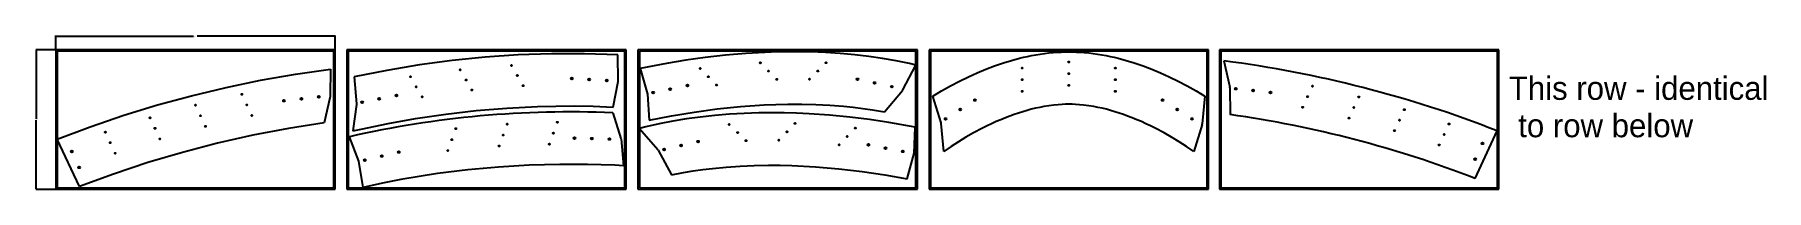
# Model space of a CAD drawing. Extents: x 857 to 1452, y -122 to 46.
# Drawn here: x 857 to 1452, y -7 to 46 of the extents above; entities that cross this region are included whole.
import ezdxf

# ---------------------------------------------------------------- set-up
doc = ezdxf.new("R2010")
doc.units = 0
doc.header["$PDMODE"] = 32
doc.header["$PDSIZE"] = 0.38
doc.layers.get('0').update_dxf_attribs({"linetype": 'CONTINUOUS'})
doc.layers.get('DEFPOINTS').update_dxf_attribs({"linetype": 'CONTINUOUS'})
for name, color, linetype in [('DEFAULT', 7, 'CONTINUOUS'), ('DRILL_PTS__ENGRAVE_PASS_RO', 4, 'CONTINUOUS'), ('DRILLING', 3, 'CONTINUOUS'), ('PLYWOOD', 6, 'CONTINUOUS')]:
    doc.layers.add(name, color=color, linetype=linetype)
doc.dimstyles.get("Standard").update_dxf_attribs({"dimtxt": 0.18, "dimasz": 0.18, "dimexe": 0.18, "dimexo": 0.0625, "dimgap": 0.09, "dimtad": 0, "dimtih": 1, "dimtoh": 1, "dimzin": 0, "dimcen": 0.09, "dimazin": 3, "dimtfac": 1, "dimtofl": 0, "dimtmove": 0, "dimatfit": 3})

msp = doc.modelspace()

# ---------------------------------------------------------------- blocks, each defined once
blk = doc.blocks.new('*D1')
at = {"layer": 'DEFAULT', "color": 0}
for p, q in [((864.57, 40.9), (864.57, 45.65)), ((864.75, 45.47), (911.94, 45.47)), ((960.39, 45.47), (913.19, 45.47)), ((960.57, 40.9), (960.57, 45.65))]:
    blk.add_line(p, q, dxfattribs=at)
for points in [[(864.75, 45.5), (864.75, 45.44), (864.57, 45.47)], [(960.39, 45.44), (960.39, 45.5), (960.57, 45.47)]]:
    blk.add_solid(points, dxfattribs=at)
at = {"layer": 'DEFPOINTS', "color": 0}
for p in [(960.57, 45.47), (864.57, 40.83), (960.57, 40.83)]:
    blk.add_point(p, dxfattribs=at)
at = {"layer": 'DEFAULT', "color": 0, "linetype": 'CONTINUOUS'}
blk.add_text('96.0000', height=0.18, dxfattribs=at).set_placement((912.01, 45.38))
blk = doc.blocks.new('*D2')
at = {"layer": 'DEFAULT', "color": 0}
for p, q in [((864.5, 40.83), (857.7, 40.83)), ((857.88, 40.65), (857.88, 17.01)), ((857.88, -6.99), (857.88, 16.65)), ((864.5, -7.17), (857.7, -7.17))]:
    blk.add_line(p, q, dxfattribs=at)
for points in [[(857.91, 40.65), (857.85, 40.65), (857.88, 40.83)], [(857.85, -6.99), (857.91, -6.99), (857.88, -7.17)]]:
    blk.add_solid(points, dxfattribs=at)
at = {"layer": 'DEFPOINTS', "color": 0}
for p in [(864.57, 40.83), (857.88, -7.17), (864.57, -7.17)]:
    blk.add_point(p, dxfattribs=at)
at = {"layer": 'DEFAULT', "color": 0, "linetype": 'CONTINUOUS'}
blk.add_text('48.0000', height=0.18, dxfattribs=at).set_placement((857.32, 16.74))
blk = doc.blocks.new('*X7')
at = {"layer": 'DEFAULT', "linetype": 'CONTINUOUS'}
for s, p in [('This row - identical', (1363.72, 23.59)), (' to row below', (1363.98, 10.74))]:
    blk.add_text(s, height=8, dxfattribs=at).set_placement(p)

# ---------------------------------------------------------------- dimensions: what is measured, and where the dimension line sits
at = {"layer": 'DEFAULT'}
dim = msp.add_linear_dim(base=(960.566, 45.465), p1=(864.566, 40.833), p2=(960.566, 40.833), dimstyle='Standard', dxfattribs=at)
dim.commit()
dim.dimension.update_dxf_attribs({"geometry": '*D1', "text_midpoint": (912.566, 45.465)})
dim = msp.add_linear_dim(base=(857.881, -7.167), p1=(864.566, 40.833), p2=(864.566, -7.167), angle=90, dimstyle='Standard', dxfattribs=at)
dim.commit()
dim.dimension.update_dxf_attribs({"geometry": '*D2', "text_midpoint": (857.881, 16.833)})

# ---------------------------------------------------------------- linework, layer by layer
for p, q in [((1000.78, 37.117), (989.494, 35.601)), ((1012.111, 38.256), (1000.78, 37.117)), ((1023.474, 39.017), (1012.111, 38.256)), ((1034.856, 39.398), (1023.474, 39.017)), ((1046.244, 39.398), (1034.856, 39.398)), ((1057.626, 39.019), (1046.244, 39.398)), ((1057.8, 29.85), (1057.626, 39.019)), ((1074.35, 36.087), (1065.3, 34.342)), ((1081.009, 37.181), (1074.35, 36.087)), ((1087.693, 38.112), (1081.009, 37.181)), ((1094.664, 38.901), (1087.693, 38.112)), ((1101.654, 39.502), (1094.664, 38.901)), ((1105.969, 39.778), (1101.654, 39.502)), ((1110.288, 39.976), (1105.969, 39.778)), ((1114.609, 40.094), (1110.288, 39.976)), ((1118.933, 40.128), (1114.609, 40.094)), ((1123.986, 40.054), (1118.933, 40.128)), ((1129.037, 39.856), (1123.986, 40.054)), ((1134.081, 39.529), (1129.037, 39.856)), ((1139.114, 39.07), (1134.081, 39.529)), ((1143.841, 38.513), (1139.114, 39.07)), ((1148.55, 37.827), (1143.841, 38.513)), ((1153.238, 37.005), (1148.55, 37.827)), ((1157.897, 36.038), (1153.238, 37.005)), ((1160.066, 35.534), (1157.897, 36.038)), ((1265.859, 36.97), (1267.885, 27.972)), ((923.068, 27.849), (934.957, 30.317)), ((934.957, 30.317), (946.917, 32.419)), ((946.917, 32.419), (958.934, 34.152)), ((958.934, 34.152), (958.884, 24.929)), ((978.264, 33.708), (967.104, 31.442)), ((967.104, 31.442), (967.857, 22.25)), ((989.494, 35.601), (978.264, 33.708)), ((1056.015, 21.08), (1057.8, 29.85)), ((1065.3, 34.342), (1067.842, 25.531)), ((1155.552, 27.017), (1160.066, 35.534)), ((899.546, 21.825), (911.261, 25.018)), ((911.261, 25.018), (923.068, 27.849)), ((958.86, 24.715), (956.834, 15.717)), ((958.866, 24.745), (958.86, 24.715)), ((958.872, 24.775), (958.866, 24.745)), ((958.876, 24.806), (958.872, 24.775)), ((958.879, 24.837), (958.876, 24.806)), ((958.882, 24.867), (958.879, 24.837)), ((958.884, 24.898), (958.882, 24.867)), ((958.884, 24.929), (958.884, 24.898)), ((1067.842, 25.531), (1068.387, 16.598)), ((1149.272, 19.436), (1155.437, 26.845)), ((1267.909, 27.757), (1267.959, 18.534)), ((876.437, 14.368), (887.934, 18.274)), ((887.934, 18.274), (899.546, 21.825)), ((967.852, 22.034), (966.618, 12.894)), ((967.855, 22.065), (967.852, 22.034)), ((967.858, 22.095), (967.855, 22.065)), ((967.857, 22.25), (967.859, 22.219)), ((967.86, 22.126), (967.858, 22.095)), ((967.859, 22.219), (967.861, 22.188)), ((967.861, 22.157), (967.86, 22.126)), ((967.861, 22.188), (967.861, 22.157)), ((988.107, 17.12), (998.549, 18.67)), ((998.549, 18.67), (1009.023, 19.891)), ((1009.023, 19.891), (1019.516, 20.774)), ((1019.516, 20.774), (1030.015, 21.311)), ((1030.015, 21.311), (1036.412, 21.464)), ((1036.412, 21.464), (1042.802, 21.483)), ((1042.802, 21.483), (1049.183, 21.364)), ((1049.183, 21.364), (1056.015, 21.08)), ((1055.904, 19.144), (1058.706, 10.357)), ((1068.387, 16.598), (1076.096, 18.113)), ((1076.096, 18.113), (1083.826, 19.402)), ((1083.826, 19.402), (1091.795, 20.48)), ((1090.977, 18.22), (1085.952, 17.673)), ((1096.014, 18.635), (1090.977, 18.22)), ((1091.795, 20.48), (1099.776, 21.298)), ((1101.061, 18.921), (1096.014, 18.635)), ((1099.776, 21.298), (1107.915, 21.855)), ((1106.112, 19.082), (1101.061, 18.921)), ((1110.435, 19.125), (1106.112, 19.082)), ((1107.915, 21.855), (1111.967, 22.023)), ((1114.758, 19.082), (1110.435, 19.125)), ((1111.967, 22.023), (1116.004, 22.113)), ((1119.08, 18.959), (1114.758, 19.082)), ((1116.004, 22.113), (1120.836, 22.113)), ((1123.399, 18.759), (1119.08, 18.959)), ((1120.836, 22.113), (1125.649, 21.991)), ((1130.398, 18.279), (1123.399, 18.759)), ((1125.649, 21.991), (1130.443, 21.743)), ((1137.382, 17.612), (1130.398, 18.279)), ((1130.443, 21.743), (1135.214, 21.368)), ((1135.214, 21.368), (1138.546, 21.026)), ((1138.546, 21.026), (1141.853, 20.619)), ((1141.853, 20.619), (1145.131, 20.144)), ((1145.131, 20.144), (1149.272, 19.436)), ((865.066, 10.111), (876.437, 14.368)), ((944.536, 13.776), (932.309, 11.432)), ((956.834, 15.717), (944.536, 13.776)), ((966.618, 12.894), (969.49, 13.539)), ((969.49, 13.539), (978.779, 15.456)), ((978.779, 15.456), (988.107, 17.12)), ((1067.225, 14.314), (1065.066, 13.772)), ((1065.066, 13.772), (1071.36, 6.471)), ((1071.867, 15.362), (1067.225, 14.314)), ((1076.539, 16.265), (1071.867, 15.362)), ((1081.236, 17.033), (1076.539, 16.265)), ((1085.952, 17.673), (1081.236, 17.033)), ((1144.081, 16.798), (1137.382, 17.612)), ((1150.759, 15.82), (1144.081, 16.798)), ((1159.838, 14.234), (1150.759, 15.82)), ((1159.448, 5.293), (1159.838, 14.234)), ((1352.105, -3.419), (1359.728, 12.929)), ((872.689, -6.236), (865.066, 10.111)), ((920.165, 8.687), (908.118, 5.544)), ((932.309, 11.432), (920.165, 8.687)), ((968.722, 2.561), (965.441, 10.888)), ((1058.749, 10.146), (1059.603, 0.962)), ((1071.478, 6.302), (1076.139, -2.136)), ((896.181, 2.007), (884.367, -1.922)), ((908.118, 5.544), (896.181, 2.007)), ((970.143, -6.499), (968.722, 2.561)), ((1016.627, 0.49), (1006.14, -0.463)), ((1027.154, 1.106), (1016.627, 0.49)), ((1037.707, 1.393), (1027.154, 1.106)), ((1047.182, 1.374), (1037.707, 1.393)), ((1056.662, 1.099), (1047.182, 1.374)), ((1059.603, 0.962), (1056.662, 1.099)), ((1086.836, -0.358), (1090.16, 0.041)), ((1090.16, 0.041), (1094.924, 0.5)), ((1094.924, 0.5), (1099.713, 0.831)), ((1099.713, 0.831), (1104.524, 1.037)), ((1104.524, 1.037), (1109.355, 1.122)), ((1109.355, 1.122), (1113.393, 1.103)), ((1113.393, 1.103), (1117.447, 1.005)), ((1117.447, 1.005), (1125.594, 0.59)), ((1125.594, 0.59), (1133.588, -0.088)), ((1157.061, -3.562), (1159.448, 5.293)), ((884.367, -1.922), (872.689, -6.236)), ((976.822, -5.033), (970.143, -6.499)), ((983.085, -3.808), (976.822, -5.033)), ((989.381, -2.717), (983.085, -3.808)), ((995.707, -1.757), (989.381, -2.717)), ((1006.14, -0.463), (995.707, -1.757)), ((1076.139, -2.136), (1080.266, -1.355)), ((1080.266, -1.355), (1083.535, -0.823)), ((1083.535, -0.823), (1086.836, -0.358)), ((1133.588, -0.088), (1141.575, -1.027)), ((1141.575, -1.027), (1149.327, -2.181)), ((1149.327, -2.181), (1157.061, -3.562))]:
    msp.add_line(p, q)
for centre, radius, start, end in [((1215.418, -355.261), 395.46, 68.597572, 82.671948), ((1154.669, 27.485), 1, 320.235815, 332.081282), ((1266.909, 27.752), 1, 0.312074, 12.687926), ((1041.411, -321.762), 341.215, 87.565719, 102.864487), ((1215.138, -356.164), 378.403, 68.779464, 81.975918), ((1057.754, 10.053), 1, 5.312074, 17.687926), ((1070.602, 5.818), 1, 28.918718, 40.764185)]:
    msp.add_arc(centre, radius, start, end)
at = {"layer": 'DEFAULT'}
for p, q in [((1187.048, 35.245), (1190.092, 36.288)), ((1190.092, 36.288), (1192.829, 37.125)), ((1192.829, 37.125), (1195.591, 37.871)), ((1195.591, 37.871), (1196.982, 38.208)), ((1196.982, 38.208), (1198.378, 38.519)), ((1198.378, 38.519), (1199.779, 38.805)), ((1199.779, 38.805), (1201.185, 39.064)), ((1201.185, 39.064), (1202.69, 39.309)), ((1202.69, 39.309), (1204.2, 39.523)), ((1204.2, 39.523), (1205.714, 39.705)), ((1205.714, 39.705), (1207.232, 39.854)), ((1207.232, 39.854), (1208.564, 39.956)), ((1208.564, 39.956), (1209.897, 40.031)), ((1209.897, 40.031), (1211.231, 40.074)), ((1211.231, 40.074), (1212.566, 40.083)), ((1212.566, 40.083), (1213.9, 40.074)), ((1213.9, 40.074), (1215.234, 40.031)), ((1215.234, 40.031), (1216.567, 39.956)), ((1216.567, 39.956), (1217.899, 39.854)), ((1217.899, 39.854), (1219.417, 39.705)), ((1219.417, 39.705), (1220.931, 39.523)), ((1220.931, 39.523), (1222.441, 39.309)), ((1222.441, 39.309), (1223.946, 39.064)), ((1223.946, 39.064), (1225.352, 38.805)), ((1225.352, 38.805), (1226.754, 38.519)), ((1226.754, 38.519), (1228.149, 38.208)), ((1228.149, 38.208), (1229.54, 37.871)), ((1229.54, 37.871), (1232.302, 37.125)), ((1232.302, 37.125), (1235.039, 36.288)), ((1235.039, 36.288), (1238.083, 35.245)), ((1171.903, 28.388), (1174.998, 30.01)), ((1174.998, 30.01), (1178.138, 31.541)), ((1178.138, 31.541), (1181.07, 32.865)), ((1181.07, 32.865), (1184.04, 34.102)), ((1184.04, 34.102), (1187.048, 35.245)), ((1238.083, 35.245), (1241.091, 34.102)), ((1241.091, 34.102), (1244.061, 32.865)), ((1244.061, 32.865), (1246.993, 31.541)), ((1246.993, 31.541), (1250.133, 30.01)), ((1250.133, 30.01), (1253.228, 28.388)), ((1165.851, 24.896), (1168.854, 26.682)), ((1168.682, 15.682), (1165.851, 24.896)), ((1168.854, 26.682), (1171.903, 28.388)), ((1253.228, 28.388), (1256.277, 26.682)), ((1256.277, 26.682), (1259.281, 24.896)), ((1259.281, 24.896), (1258.401, 15.297)), ((1192.347, 18.016), (1190.775, 17.409)), ((1193.816, 18.548), (1192.347, 18.016)), ((1195.285, 19.048), (1193.816, 18.548)), ((1196.751, 19.513), (1195.285, 19.048)), ((1198.213, 19.942), (1196.751, 19.513)), ((1199.669, 20.335), (1198.213, 19.942)), ((1201.117, 20.689), (1199.669, 20.335)), ((1202.557, 21.004), (1201.117, 20.689)), ((1203.987, 21.28), (1202.557, 21.004)), ((1205.727, 21.563), (1203.987, 21.28)), ((1207.464, 21.789), (1205.727, 21.563)), ((1208.878, 21.929), (1207.464, 21.789)), ((1210.251, 22.026), (1208.878, 21.929)), ((1211.379, 22.073), (1210.251, 22.026)), ((1212.45, 22.084), (1211.379, 22.073)), ((1212.681, 22.084), (1212.45, 22.084)), ((1213.752, 22.073), (1212.681, 22.084)), ((1214.881, 22.026), (1213.752, 22.073)), ((1216.253, 21.929), (1214.881, 22.026)), ((1217.667, 21.789), (1216.253, 21.929)), ((1219.405, 21.563), (1217.667, 21.789)), ((1221.144, 21.28), (1219.405, 21.563)), ((1222.574, 21.004), (1221.144, 21.28)), ((1224.014, 20.689), (1222.574, 21.004)), ((1225.462, 20.335), (1224.014, 20.689)), ((1226.918, 19.942), (1225.462, 20.335)), ((1228.38, 19.513), (1226.918, 19.942)), ((1229.846, 19.048), (1228.38, 19.513)), ((1231.315, 18.548), (1229.846, 19.048)), ((1232.784, 18.016), (1231.315, 18.548)), ((1234.356, 17.409), (1232.784, 18.016)), ((1169.602, 5.88), (1168.722, 15.479)), ((1179.837, 12.212), (1177.249, 10.741)), ((1182.94, 13.855), (1179.837, 12.212)), ((1184.5, 14.632), (1182.94, 13.855)), ((1186.065, 15.377), (1184.5, 14.632)), ((1187.634, 16.089), (1186.065, 15.377)), ((1189.204, 16.767), (1187.634, 16.089)), ((1190.775, 17.409), (1189.204, 16.767)), ((1235.927, 16.767), (1234.356, 17.409)), ((1237.497, 16.089), (1235.927, 16.767)), ((1239.066, 15.377), (1237.497, 16.089)), ((1240.631, 14.632), (1239.066, 15.377)), ((1242.191, 13.855), (1240.631, 14.632)), ((1245.294, 12.212), (1242.191, 13.855)), ((1247.883, 10.741), (1245.294, 12.212)), ((1258.361, 15.094), (1255.53, 5.88)), ((1172.129, 7.571), (1169.602, 5.88)), ((1174.678, 9.193), (1172.129, 7.571)), ((1177.249, 10.741), (1174.678, 9.193)), ((1250.453, 9.193), (1247.883, 10.741)), ((1253.003, 7.571), (1250.453, 9.193)), ((1255.53, 5.88), (1253.003, 7.571))]:
    msp.add_line(p, q, dxfattribs=at)
for centre, start, end in [((1167.726, 15.388), 5.235815, 17.081282), ((1257.405, 15.388), 342.918718, 354.764185)]:
    msp.add_arc(centre, 1, start, end, dxfattribs=at)
at = {"layer": 'DRILL_PTS__ENGRAVE_PASS_RO'}
for p in [(1106.586, 36.306), (1129.176, 36.344), (1212.542, 36.583), (986.41, 31.535), (1003.527, 33.887), (1005.527, 30.423), (1021.125, 35.406), (1023.125, 31.942), (1085.916, 34.349), (1088.745, 31.521), (1109.415, 33.478), (1112.243, 30.65), (1123.52, 30.687), (1126.348, 33.515), (1196.566, 34.507), (1196.566, 30.507), (1212.542, 32.583), (1228.566, 34.507), (1228.566, 30.507), (928.52, 25.471), (988.41, 28.07), (990.41, 24.606), (1007.527, 26.959), (1025.125, 28.478), (1091.573, 28.692), (1196.566, 26.507), (1212.542, 28.583), (1228.566, 26.507), (1294.583, 24.663), (1296.274, 28.288), (1312.192, 24.566), (912.601, 21.748), (914.292, 18.123), (930.21, 21.846), (931.901, 18.22), (1292.893, 21.038), (1310.502, 20.94), (1327.824, 20.229), (881.611, 12.489), (896.97, 17.411), (898.66, 13.786), (915.982, 14.498), (1002.015, 13.668), (1019.61, 15.227), (1035.507, 12.124), (1036.875, 15.883), (1095.936, 15.12), (1098.813, 12.342), (1115.745, 12.6), (1118.523, 15.477), (1139.224, 13.881), (1308.811, 17.315), (1324.443, 12.978), (1326.133, 16.604), (1343.182, 15.306), (883.301, 8.864), (900.351, 10.161), (999.279, 6.15), (1000.647, 9.909), (1016.873, 7.71), (1018.241, 11.469), (1034.139, 8.366), (1101.691, 9.563), (1112.966, 9.723), (1133.667, 8.126), (1136.446, 11.004), (1339.802, 8.056), (1341.492, 11.681), (884.992, 5.239)]:
    msp.add_point(p, dxfattribs=at)
at = {"layer": 'DRILLING'}
for centre, radius in [((1041.846, 30.928), 0.323), ((1047.836, 30.577), 0.322), ((1053.825, 30.225), 0.323), ((1140.005, 30.644), 0.322), ((948.938, 23.951), 0.323), ((954.902, 24.607), 0.323), ((975.687, 23.928), 0.322), ((981.571, 25.101), 0.322), ((1069.782, 26.075), 0.322), ((1075.658, 27.286), 0.322), ((1081.535, 28.497), 0.322), ((1145.871, 29.38), 0.322), ((1151.736, 28.117), 0.322), ((1180.329, 23.523), 0.322), ((1244.803, 23.523), 0.323), ((1269.891, 27.424), 0.322), ((1275.855, 26.768), 0.322), ((1281.819, 26.112), 0.323), ((942.974, 23.295), 0.322), ((969.803, 22.754), 0.322), ((1175.288, 20.269), 0.322), ((1249.844, 20.269), 0.322), ((1170.247, 17.015), 0.322), ((1254.885, 17.015), 0.322), ((870.102, 5.819), 0.322), ((982.386, 5.659), 0.323), ((1042.757, 10.387), 0.322), ((1048.756, 10.254), 0.323), ((1054.754, 10.12), 0.323), ((1073.523, 6.501), 0.323), ((1079.366, 7.867), 0.323), ((1085.208, 9.233), 0.323), ((1143.707, 8.107), 0.323), ((1149.604, 6.998), 0.323), ((1155.501, 5.89), 0.323), ((1354.692, 8.636), 0.322), ((872.637, 0.381), 0.323), ((970.711, 2.887), 0.323), ((976.549, 4.273), 0.322), ((1352.156, 3.198), 0.322)]:
    msp.add_circle(centre, radius, dxfattribs=at)
at = {"layer": 'PLYWOOD'}
for p, q in [((960.566, 40.833), (864.566, 40.833)), ((864.566, 40.833), (864.566, -7.167)), ((960.066, 40.333), (865.066, 40.333)), ((865.066, 40.333), (865.066, -6.667)), ((960.066, -6.667), (960.066, 40.333)), ((960.566, -7.167), (960.566, 40.833)), ((1060.566, 40.833), (964.566, 40.833)), ((964.566, 40.833), (964.566, -7.167)), ((1060.066, 40.333), (965.066, 40.333)), ((965.066, 40.333), (965.066, -6.667)), ((1060.066, -6.667), (1060.066, 40.333)), ((1060.566, -7.167), (1060.566, 40.833)), ((1160.566, 40.833), (1064.566, 40.833)), ((1064.566, 40.833), (1064.566, -7.167)), ((1160.066, 40.333), (1065.066, 40.333)), ((1065.066, 40.333), (1065.066, -6.667)), ((1160.066, -6.667), (1160.066, 40.333)), ((1160.566, -7.167), (1160.566, 40.833)), ((1260.566, 40.833), (1164.566, 40.833)), ((1164.566, 40.833), (1164.566, -7.167)), ((1260.066, 40.333), (1165.066, 40.333)), ((1165.066, 40.333), (1165.066, -6.667)), ((1260.066, -6.667), (1260.066, 40.333)), ((1260.566, -7.167), (1260.566, 40.833)), ((1360.303, 40.833), (1264.303, 40.833)), ((1264.303, 40.833), (1264.303, -7.167)), ((1359.803, 40.333), (1264.803, 40.333)), ((1264.803, 40.333), (1264.803, -6.667)), ((1359.803, -6.667), (1359.803, 40.333)), ((1360.303, -7.167), (1360.303, 40.833)), ((864.566, -7.167), (960.566, -7.167)), ((865.066, -6.667), (960.066, -6.667)), ((964.566, -7.167), (1060.566, -7.167)), ((965.066, -6.667), (1060.066, -6.667)), ((1064.566, -7.167), (1160.566, -7.167)), ((1065.066, -6.667), (1160.066, -6.667)), ((1164.566, -7.167), (1260.566, -7.167)), ((1165.066, -6.667), (1260.066, -6.667)), ((1264.303, -7.167), (1360.303, -7.167)), ((1264.803, -6.667), (1359.803, -6.667))]:
    msp.add_line(p, q, dxfattribs=at)

# ---------------------------------------------------------------- block references
at = {"layer": 'DEFAULT'}
msp.add_blockref('*X7', (0, 0), dxfattribs=at)

msp.set_redraw_order([(e.dxf.handle, doc.entitydb.next_handle()) for e in msp.query("TEXT MTEXT ATTDEF DIMENSION ARC_DIMENSION")])  # texts and dimensions are drawn at this point

doc.saveas('drawing.dxf')
